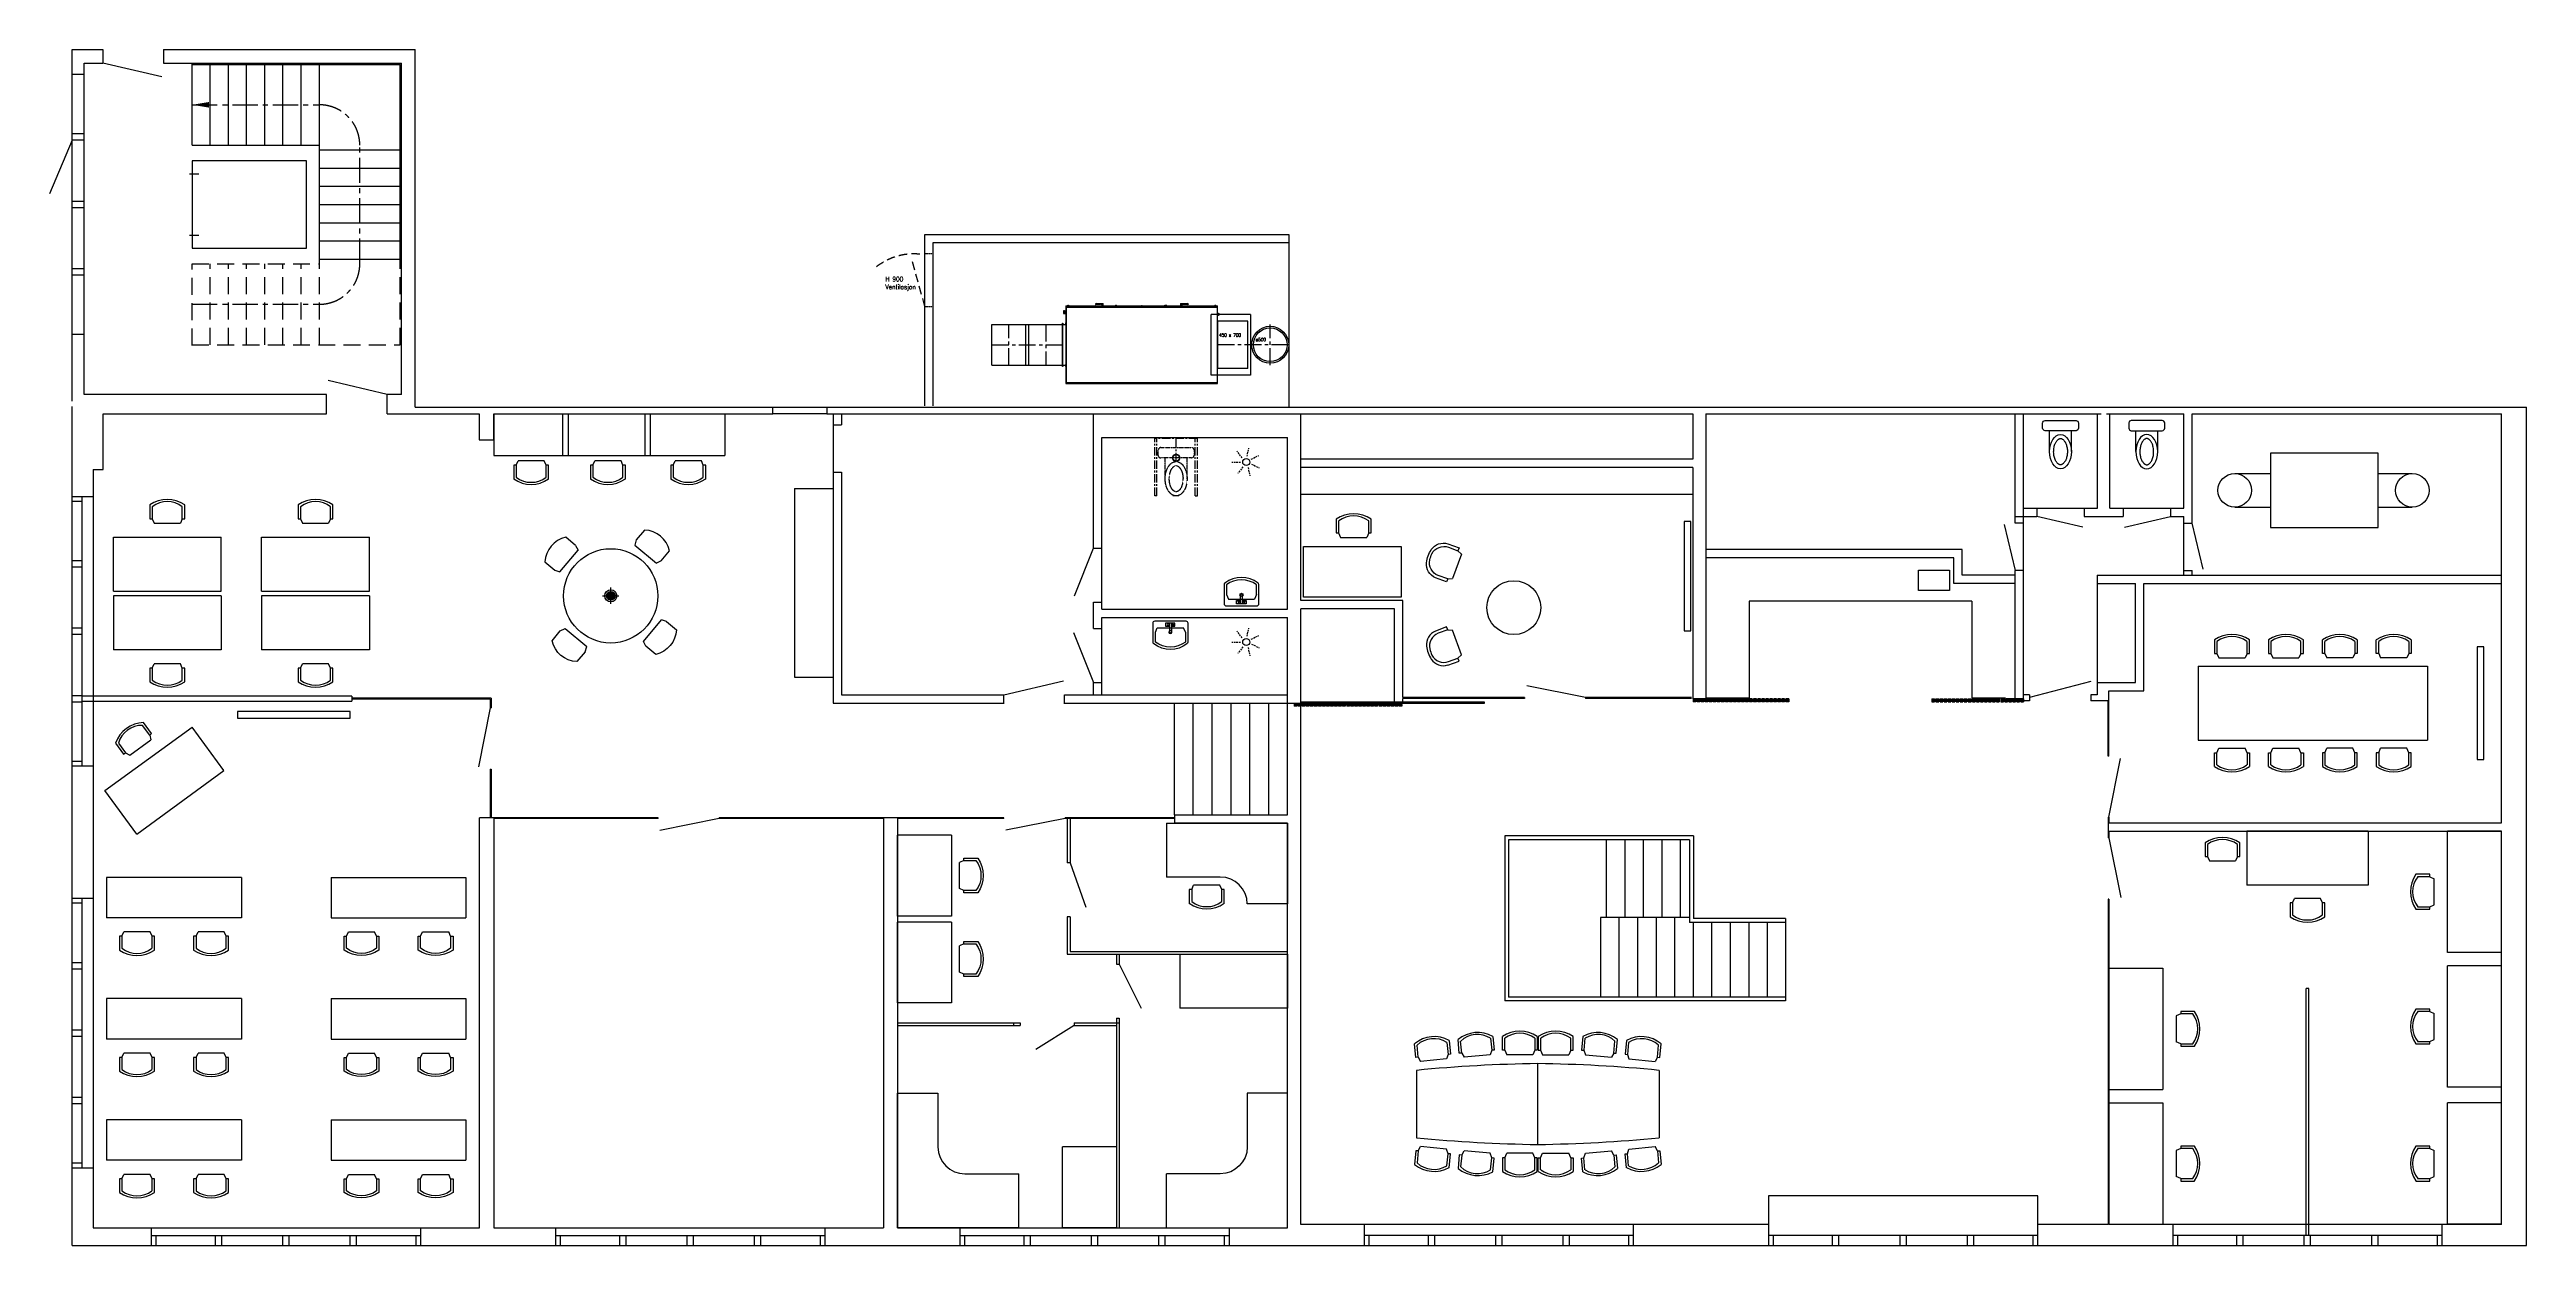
# Model space of a CAD drawing. Extents: x 124414 to 161174, y -405920 to -388170.
import ezdxf

# ---------------------------------------------------------------- set-up
doc = ezdxf.new("R2010")
doc.units = 0
doc.linetypes.add('CENTER', pattern=[2, 1.25, -0.25, 0.25, -0.25])
doc.linetypes.add('HIDDEN', pattern=[0.375, 0.25, -0.125])
doc.layers.get('0').update_dxf_attribs({"linetype": 'CONTINUOUS'})
for name, color, linetype in [('1-YTTERGEOMETRI', 1, 'CONTINUOUS'), ('2-SKJULTE-LINJER', 3, 'HIDDEN'), ('3-SENTERLINJER', 2, 'CENTER'), ('4-DIM-OG-TEXT', 2, 'CONTINUOUS'), ('7-HJELPELINJER', 4, 'CONTINUOUS'), ('LICHTPLAN_KARIN', 7, 'CONTINUOUS')]:
    doc.layers.add(name, color=color, linetype=linetype)
doc.styles.get("Standard").update_dxf_attribs({"font": 'ISOCP'})
doc.styles.add('WIDETEXT', font='romans.shx', dxfattribs={"width": 0.9, "height": 250})
doc.dimstyles.new('ISO-25', dxfattribs={"dimtxt": 2.5, "dimasz": 2.5, "dimexe": 1.25, "dimexo": 0.625, "dimtad": 1, "dimtih": 1, "dimdec": 4, "dimdsep": 46, "dimtxsty": 'STANDARD', "dimcen": 2.5, "dimadec": 0, "dimazin": 0, "dimtfac": 1, "dimtdec": 4, "dimtmove": 0, "dimatfit": 3, "dimfxl": 1, "dimtvp": 1, "dimtolj": 1, "dimtzin": 0, "dimarcsym": 0})

# ---------------------------------------------------------------- blocks, each defined once
blk = doc.blocks.new('9770148')
at = {"layer": '4-DIM-OG-TEXT', "ltscale": 10}
for p, q in [((46, 390), (0, 390)), ((0, 390), (0, 214)), ((46, 390), (75, 457)), ((46, 390), (46, 241)), ((463, 457), (75, 457)), ((492, 390), (463, 457)), ((538, 390), (492, 390)), ((492, 241), (492, 390)), ((538, 214), (538, 390))]:
    blk.add_line(p, q, dxfattribs=at)
for centre, radius, start, end in [((217, 223), 217, 182.3637, 256.1055), ((246, 241), 200, 180, 262.663), ((269, 462), 462, 257.0204, 282.9796), ((269, 419), 379, 262.663, 277.337), ((292, 241), 200, 277.337, 360), ((320, 223), 217, 283.8945, 357.6363)]:
    blk.add_arc(centre, radius, start, end, dxfattribs=at)
blk = doc.blocks.new('9770118')
at = {"layer": '4-DIM-OG-TEXT', "ltscale": 10}
for p, q in [((0, 316), (0, 30)), ((30, 0), (486, 0)), ((35, 314), (35, 167)), ((35, 167), (64, 100)), ((64, 100), (452, 100)), ((243, 31), (243, 161)), ((273, 31), (273, 161)), ((481, 167), (452, 100)), ((481, 167), (481, 314)), ((516, 30), (516, 316))]:
    blk.add_line(p, q, dxfattribs=at)
blk.add_lwpolyline([(273, 79), (325, 79), (325, 31), (186, 31), (186, 79), (243, 79)], dxfattribs=at)
for centre, radius in [((222, 58), 12.7), ((258, 164), 22.8), ((293, 58), 12.7)]:
    blk.add_circle(centre, radius, dxfattribs=at)
for centre, radius, start, end in [((258, 20), 403, 52.3773, 127.6227), ((258, 20), 368, 52.7589, 127.2411), ((30, 316), 30, 127.6227, 180), ((30, 30), 30, 180, 270), ((258, 161), 15, 0, 180), ((486, 30), 30, 270, 0), ((486, 316), 30, 0, 52.3773)]:
    blk.add_arc(centre, radius, start, end, dxfattribs=at)
blk = doc.blocks.new('A$C6059EB28')
at = {"layer": '1-YTTERGEOMETRI'}
for p, q in [((0, 40), (0, 0)), ((40, 40), (0, 40)), ((40, 0), (0, 0)), ((40, 40), (40, 0))]:
    blk.add_line(p, q, dxfattribs=at)
for radius, start, end in [(32.1, 70.2724, 155.2452), (29.6, 68.528, 169.9896), (27.1, 66.4343, 170.8981), (24.6, 63.8699, 169.9645)]:
    blk.add_arc((29, -4), radius, start, end, dxfattribs=at)
at = {"layer": '1-YTTERGEOMETRI', "style": 'WIDETEXT', "width": 0.9}
blk.add_text('40x40', height=6.91, dxfattribs=at).set_placement((10, 5))
blk = doc.blocks.new('A$C6059EB30')
at = {"layer": '1-YTTERGEOMETRI'}
for p, q in [((0, 25), (0, 0)), ((40, 25), (0, 25)), ((40, 0), (0, 0)), ((40, 25), (40, 0))]:
    blk.add_line(p, q, dxfattribs=at)
for radius, start, end in [(27.1, 66.4343, 170.8981), (24.6, 63.8699, 169.9645)]:
    blk.add_arc((29, -4), radius, start, end, dxfattribs=at)
at = {"layer": '1-YTTERGEOMETRI', "style": 'WIDETEXT', "width": 0.9}
blk.add_text('40x25', height=6.91, dxfattribs=at).set_placement((10, 5))
blk = doc.blocks.new('*U2918')
at = {"layer": 'LICHTPLAN_KARIN', "color": 52, "linetype": 'CONTINUOUS', "extrusion": (0, 0, -1)}
for points in [[(6.2, 1.7), (4.3, -5.1), (4.3, 4.8)], [(4.3, -5.1), (6.2, 1.7), (6.2, -2)], [(4.3, 4.8), (0.9, -6.6), (0.9, 6.3)], [(4.3, 4.8), (4.3, -5.1), (0.9, -6.6)], [(0.9, 6.3), (0.9, -6.6), (-2.7, -6.1)], [(0.9, 6.3), (-2.7, -6.1), (-2.7, 5.8)], [(-2.7, 5.8), (-2.7, -6.1), (-5.5, -3.7)], [(-2.7, 5.8), (-5.5, -3.7), (-5.5, 3.4)], [(-5.5, 3.4), (-5.5, -3.7), (-6.5, -0.1)]]:
    blk.add_solid(points, dxfattribs=at)
blk = doc.blocks.new('*U2697')
at = {"color": 7, "linetype": 'CONTINUOUS'}
for p, q in [((0, -12.1), (0, 12.1)), ((-12.1, 0), (12.1, 0))]:
    blk.add_line(p, q, dxfattribs=at)
at = {"layer": 'LICHTPLAN_KARIN', "color": 7, "linetype": 'CONTINUOUS'}
for radius in [9, 6.5]:
    blk.add_circle((0, -0.1), radius, dxfattribs=at)
at = {"layer": 'LICHTPLAN_KARIN', "color": 52, "linetype": 'CONTINUOUS'}
blk.add_blockref('*U2918', (0, 0), dxfattribs=at)
blk = doc.blocks.new('A$C68597975')
at = {"layer": '4-DIM-OG-TEXT', "ltscale": 10}
for p, q in [((0, 270), (0, 67)), ((0, 67), (36, 67)), ((36, 245), (36, 67)), ((36, 67), (65, 0)), ((65, 0), (453, 0)), ((482, 67), (453, 0)), ((482, 67), (482, 245)), ((482, 67), (518, 67)), ((518, 67), (518, 270))]:
    blk.add_line(p, q, dxfattribs=at)
for centre, radius, start, end in [((259, -112), 462, 55.9278, 124.0722), ((259, -48), 368, 52.7589, 127.2411)]:
    blk.add_arc(centre, radius, start, end, dxfattribs=at)
blk = doc.blocks.new('A$C6859806C')
at = {"layer": '4-DIM-OG-TEXT', "ltscale": 10}
for p, q in [((0, 1158), (0, 558)), ((2000, 1158), (0, 1158)), ((2000, 1158), (2000, 558)), ((2000, 558), (0, 558)), ((227, 283), (191, 283)), ((191, 283), (191, 79)), ((227, 283), (256, 350)), ((227, 283), (227, 105)), ((644, 350), (256, 350)), ((673, 283), (644, 350)), ((709, 283), (673, 283)), ((673, 105), (673, 283)), ((709, 79), (709, 283)), ((1327, 283), (1291, 283)), ((1291, 283), (1291, 79)), ((1327, 283), (1356, 350)), ((1327, 283), (1327, 105)), ((1744, 350), (1356, 350)), ((1773, 283), (1744, 350)), ((1809, 283), (1773, 283)), ((1773, 105), (1773, 283)), ((1809, 79), (1809, 283))]:
    blk.add_line(p, q, dxfattribs=at)
for centre, radius, start, end in [((450, 462), 462, 235.9278, 304.0722), ((450, 398), 368, 232.7589, 307.2411), ((1550, 462), 462, 235.9278, 304.0722), ((1550, 398), 368, 232.7589, 307.2411)]:
    blk.add_arc(centre, radius, start, end, dxfattribs=at)
blk = doc.blocks.new('A$C638075F0')
at = {"layer": '4-DIM-OG-TEXT', "ltscale": 10}
for p, q in [((0, 253), (29, 320)), ((0, 253), (0, 75)), ((417, 320), (29, 320)), ((446, 253), (417, 320)), ((446, 75), (446, 253))]:
    blk.add_line(p, q, dxfattribs=at)
blk.add_arc((223, 368), 368, 232.7589, 307.2411, dxfattribs=at)
blk = doc.blocks.new('A$C68597EAE')
at = {"layer": '4-DIM-OG-TEXT', "ltscale": 10}
for p, q in [((36, 283), (0, 283)), ((0, 283), (0, 79)), ((36, 283), (65, 350)), ((36, 283), (36, 105)), ((453, 350), (65, 350)), ((482, 283), (453, 350)), ((518, 283), (482, 283)), ((482, 105), (482, 283)), ((518, 79), (518, 283))]:
    blk.add_line(p, q, dxfattribs=at)
for centre, radius, start, end in [((259, 462), 462, 235.9278, 304.0722), ((259, 398), 368, 232.7589, 307.2411)]:
    blk.add_arc(centre, radius, start, end, dxfattribs=at)
blk = doc.blocks.new('A$C69B95326')
at = {"layer": '4-DIM-OG-TEXT', "ltscale": 10}
for p, q in [((283, 518), (79, 518)), ((283, 482), (105, 482)), ((283, 482), (283, 518)), ((283, 482), (350, 453)), ((350, 65), (350, 453)), ((79, 0), (283, 0)), ((105, 36), (283, 36)), ((283, 36), (350, 65)), ((283, 0), (283, 36))]:
    blk.add_line(p, q, dxfattribs=at)
for centre, radius, start, end in [((462, 259), 462, 145.9278, 214.0722), ((398, 259), 368, 142.7589, 217.2411)]:
    blk.add_arc(centre, radius, start, end, dxfattribs=at)
blk = doc.blocks.new('A$C69CA5F9C')
at = {"layer": '4-DIM-OG-TEXT', "ltscale": 10}
for p, q in [((0, 2000), (1800, 2000)), ((0, 2000), (0, 1200)), ((1800, 2000), (1800, 0)), ((800, 1200), (0, 1200)), ((1200, 0), (1200, 800)), ((1800, 0), (1200, 0))]:
    blk.add_line(p, q, dxfattribs=at)
blk.add_arc((800, 800), 400, 0, 90, dxfattribs=at)
blk = doc.blocks.new('A$C69CA5FFA')
at = {"layer": '4-DIM-OG-TEXT', "ltscale": 10}
for p, q in [((0, 800), (1200, 800)), ((0, 800), (0, 0)), ((1200, 800), (1200, 0)), ((1200, 0), (0, 0))]:
    blk.add_line(p, q, dxfattribs=at)
blk = doc.blocks.new('A$C69CA603F')
at = {"layer": '4-DIM-OG-TEXT', "ltscale": 10}
for p, q in [((0, 800), (1600, 800)), ((0, 800), (0, 0)), ((1600, 800), (1600, 0)), ((1600, 0), (0, 0))]:
    blk.add_line(p, q, dxfattribs=at)
blk = doc.blocks.new('A$C69CA606B')
at = {"layer": '4-DIM-OG-TEXT', "ltscale": 10}
for p, q in [((0, 1200), (1800, 1200)), ((0, 1200), (0, 400)), ((1800, 1200), (1800, 0)), ((800, 400), (0, 400)), ((1800, 0), (1200, 0))]:
    blk.add_line(p, q, dxfattribs=at)
blk.add_arc((800, 0), 400, 0, 90, dxfattribs=at)

msp = doc.modelspace()

# ---------------------------------------------------------------- linework, layer by layer
at = {"color": 7, "linetype": 'CONTINUOUS'}
for p, q in [((139461, -392055), (139461, -392080)), ((139472, -392047), (139469, -392047)), ((139469, -392089), (139472, -392089)), ((139472, -392047), (139472, -392057)), ((139472, -392057), (139472, -392078)), ((139472, -392078), (139472, -392089)), ((139475, -392047), (139490, -392047)), ((139475, -392068), (139490, -392068)), ((139475, -392089), (139490, -392089)), ((139490, -392068), (139490, -392047)), ((139494, -392049), (139490, -392049)), ((139490, -392089), (139490, -392068)), ((139490, -392086), (139494, -392086)), ((139498, -392047), (139494, -392047)), ((139494, -392047), (139494, -392068)), ((139494, -392068), (139494, -392089)), ((139498, -392068), (139494, -392068)), ((139498, -392089), (139494, -392089)), ((139496, -392228), (139497, -392228)), ((139496, -392233), (139496, -392228)), ((139497, -392228), (139497, -392233)), ((139498, -391992), (139498, -393111)), ((139498, -391992), (139499, -391992)), ((139499, -391976), (139499, -391991)), ((139499, -391976), (141749, -391976)), ((139499, -391976), (139499, -391976)), ((139499, -391976), (141749, -391976)), ((139499, -391991), (141749, -391991)), ((139499, -391991), (139499, -391992)), ((139499, -391992), (139500, -391992)), ((139500, -391992), (139500, -393111)), ((139500, -391992), (141748, -391992)), ((139935, -391956), (139940, -391956)), ((139946, -391951), (140012, -391951)), ((139950, -391941), (140036, -391941)), ((140028, -391972), (140025, -391975)), ((140025, -391975), (140025, -391976)), ((140057, -391975), (140025, -391975)), ((140028, -391972), (140054, -391972)), ((140030, -391953), (140030, -391972)), ((140036, -391941), (140036, -391954)), ((140036, -391941), (140040, -391941)), ((140040, -391941), (140040, -391955)), ((140040, -391941), (140053, -391941)), ((140053, -391972), (140053, -391941)), ((140057, -391975), (140054, -391972)), ((140057, -391976), (140057, -391975)), ((140958, -391974), (140958, -391976)), ((140984, -391974), (140958, -391974)), ((140965, -391970), (140965, -391971)), ((140978, -391970), (140965, -391970)), ((140978, -391971), (140965, -391971)), ((140978, -391969), (140970, -391969)), ((140978, -391970), (140978, -391969)), ((140991, -391970), (140978, -391970)), ((140978, -391971), (140978, -391970)), ((140984, -391976), (140984, -391974)), ((140996, -391968), (140986, -391968)), ((140986, -391968), (140986, -391968)), ((140988, -391976), (140988, -391972)), ((140990, -391971), (140995, -391971)), ((140991, -391970), (140992, -391970)), ((140996, -391969), (140996, -391968)), ((140996, -391968), (140996, -391968)), ((140996, -391968), (140996, -391968)), ((140996, -391969), (140996, -391969)), ((141198, -391972), (141195, -391975)), ((141195, -391975), (141195, -391976)), ((141227, -391975), (141195, -391975)), ((141198, -391972), (141224, -391972)), ((141200, -391941), (141200, -391972)), ((141200, -391941), (141213, -391941)), ((141213, -391941), (141213, -391955)), ((141216, -391941), (141213, -391941)), ((141216, -391941), (141216, -391954)), ((141216, -391941), (141302, -391941)), ((141222, -391972), (141222, -391953)), ((141227, -391975), (141224, -391972)), ((141227, -391976), (141227, -391975)), ((141240, -391951), (141306, -391951)), ((141317, -391956), (141312, -391956)), ((141748, -393111), (141748, -391992)), ((141748, -391992), (141749, -391992)), ((141749, -391991), (141749, -391976)), ((141749, -391976), (141749, -391976)), ((141749, -391992), (141749, -391991)), ((141749, -391992), (141750, -391992)), ((141750, -393111), (141750, -391992)), ((141751, -392079), (141750, -392079)), ((141750, -392123), (141751, -392123)), ((141751, -392101), (141751, -392079)), ((141751, -392123), (141751, -392101)), ((141771, -392101), (141771, -392089)), ((141771, -392112), (141771, -392101)), ((139449, -392231), (139453, -392231)), ((139449, -392241), (139449, -392231)), ((139453, -392241), (139449, -392241)), ((139449, -392863), (139449, -392241)), ((139453, -392231), (139453, -392241)), ((139453, -392863), (139453, -392241)), ((139453, -392251), (139498, -392251)), ((139496, -392251), (139496, -392233)), ((139497, -392233), (139496, -392233)), ((139496, -392252), (139497, -392252)), ((139496, -392257), (139496, -392252)), ((139496, -392257), (139496, -392845)), ((139497, -392257), (139496, -392257)), ((139497, -392251), (139497, -392233)), ((139497, -392252), (139497, -392257)), ((139497, -392257), (139497, -392845)), ((139449, -392863), (139453, -392863)), ((139449, -392873), (139449, -392863)), ((139453, -392873), (139449, -392873)), ((139453, -392853), (139498, -392853)), ((139453, -392863), (139453, -392873)), ((139496, -392845), (139497, -392845)), ((139496, -392850), (139496, -392845)), ((139497, -392850), (139496, -392850)), ((139496, -392871), (139496, -392853)), ((139496, -392871), (139497, -392871)), ((139496, -392876), (139496, -392871)), ((139497, -392876), (139496, -392876)), ((139497, -392845), (139497, -392850)), ((139497, -392871), (139497, -392853)), ((139497, -392871), (139497, -392876)), ((139499, -393111), (139498, -393111)), ((139499, -393111), (139500, -393111)), ((139499, -393111), (139499, -393113)), ((139499, -393113), (141749, -393113)), ((139499, -393113), (139499, -393127)), ((139499, -393127), (141749, -393127)), ((139499, -393127), (139499, -393128)), ((139499, -393128), (141749, -393128)), ((139500, -393111), (141748, -393111)), ((141749, -393111), (141748, -393111)), ((141750, -393111), (141749, -393111)), ((141749, -393113), (141749, -393111)), ((141749, -393127), (141749, -393113)), ((141749, -393128), (141749, -393127))]:
    msp.add_line(p, q, dxfattribs=at)
at = {"color": 8, "linetype": 'CONTINUOUS'}
msp.add_line((139469, -392047), (139469, -392089), dxfattribs=at)
at = {"color": 7, "linetype": 'HIDDEN'}
msp.add_line((141749, -393128), (139500, -393128), dxfattribs=at)
at = {"color": 7, "linetype": 'CONTINUOUS', "flags": 128}
for points in [[(139531, -391976), (139531, -391975), (139531, -391974)], [(139533, -391974), (139533, -391975), (139533, -391976)], [(140241, -391976), (140241, -391975), (140241, -391974)], [(140244, -391974), (140243, -391975), (140243, -391976)], [(141715, -391976), (141715, -391975), (141715, -391974)], [(141717, -391974), (141717, -391975), (141717, -391976)]]:
    msp.add_lwpolyline(points, dxfattribs=at)
at = {"color": 7, "linetype": 'CONTINUOUS'}
for centre in [(139532, -391969), (140242, -391969), (141716, -391969)]:
    msp.add_circle(centre, 5.5, dxfattribs=at)
for centre, radius, start, end in [((139469, -392055), 8.25, 90, 180), ((139469, -392080), 8.25, 180, 270), ((139522, -391976), 7, 7.387, 36.8699), ((139542, -391976), 7, 143.1301, 172.613), ((139950, -391956), 15, 90, 180), ((139946, -391957), 6, 90, 175.2198), ((140012, -392047), 95.7, 75.6024, 90), ((140012, -392047), 95.7, 73.5009, 75.6024), ((140232, -391976), 7, 7.387, 36.8699), ((140252, -391976), 7, 143.1301, 172.613), ((140969, -391989), 18, 100.9854, 125.4117), ((140978, -392000), 32.7, 104.2297, 113.4169), ((141004, -391976), 10, 153.2494, 180), ((140994, -391969), 2.02, 297.9779, 0.018), ((141240, -392047), 95.7, 104.3976, 106.4991), ((141240, -392047), 95.7, 90, 104.3976), ((141302, -391956), 15, 0, 90), ((141306, -391957), 6, 4.7802, 90), ((141706, -391976), 7, 7.387, 36.8699), ((141726, -391976), 7, 143.1301, 172.613), ((141771, -392065), 24.3, 214.6011, 270), ((141771, -392136), 24.3, 90, 145.3989)]:
    msp.add_arc(centre, radius, start, end, dxfattribs=at)
for points, knots in [([(139472, -392057), (139472, -392056), (139472, -392054), (139473, -392052), (139474, -392049), (139475, -392047), (139475, -392047)], [0, 0, 0, 0, 0.249578, 0.504364, 0.751047, 1, 1, 1, 1]), ([(139475, -392047), (139475, -392047), (139474, -392047), (139472, -392047), (139472, -392047), (139472, -392047)], [0, 0, 0, 0, 0.367241, 0.679357, 1, 1, 1, 1]), ([(139475, -392068), (139475, -392066), (139474, -392064), (139473, -392061), (139472, -392059), (139472, -392058), (139472, -392057)], [0, 0, 0, 0, 0.432045, 0.654349, 0.879653, 1, 1, 1, 1]), ([(139472, -392078), (139472, -392077), (139472, -392075), (139473, -392073), (139474, -392070), (139475, -392068), (139475, -392068)], [0, 0, 0, 0, 0.2495778, 0.5043639, 0.7510468, 1, 1, 1, 1]), ([(139475, -392089), (139475, -392087), (139474, -392085), (139473, -392082), (139472, -392080), (139472, -392079), (139472, -392078)], [0, 0, 0, 0, 0.432045, 0.654349, 0.879653, 1, 1, 1, 1]), ([(139472, -392089), (139472, -392089), (139472, -392089), (139474, -392089), (139475, -392089), (139475, -392089)], [0, 0, 0, 0, 0.311532, 0.632762, 1, 1, 1, 1]), ([(140978, -391969), (140979, -391969), (140981, -391968), (140983, -391968), (140985, -391968), (140986, -391968), (140986, -391968), (140986, -391968)], [0, 0, 0, 0, 0.2102151, 0.4202728, 0.6343885, 0.8513459, 1, 1, 1, 1]), ([(140978, -391971), (140979, -391971), (140982, -391971), (140985, -391971), (140987, -391972), (140988, -391972)], [0, 0, 0, 0, 0.357519, 0.677531, 1, 1, 1, 1]), ([(140988, -391972), (140988, -391972), (140987, -391973), (140985, -391974), (140984, -391974)], [0, 0, 0, 0, 0.48845, 1, 1, 1, 1]), ([(140988, -391976), (140988, -391975), (140989, -391974), (140989, -391972), (140990, -391971), (140990, -391971)], [0, 0, 0, 0, 0.519544, 0.68913, 1, 1, 1, 1]), ([(140990, -391971), (140990, -391971), (140991, -391971), (140991, -391970), (140991, -391970)], [0, 0, 0, 0, 0.746788, 1, 1, 1, 1]), ([(140996, -391968), (140996, -391968), (140995, -391968), (140994, -391969), (140993, -391970), (140992, -391970)], [0, 0, 0, 0, 0.282381, 0.574029, 1, 1, 1, 1]), ([(140992, -391970), (140992, -391970), (140992, -391970), (140993, -391970), (140994, -391970), (140994, -391970), (140995, -391970), (140996, -391970), (140996, -391969), (140996, -391969), (140996, -391969)], [0, 0, 0, 0, 0.091908, 0.187874, 0.287897, 0.391977, 0.500115, 0.630047, 0.796685, 1, 1, 1, 1])]:
    msp.add_open_spline(points, degree=3, knots=knots, dxfattribs=at)
msp.add_point((140624, -391976), dxfattribs=at)
at = {"layer": '1-YTTERGEOMETRI', "ltscale": 300}
for p, q in [((124749, -393390), (124749, -388170)), ((124749, -388170), (125204, -388170)), ((125204, -388170), (125204, -388370)), ((126104, -388170), (126104, -388370)), ((126104, -388170), (129839, -388170)), ((129839, -393476), (129839, -388170)), ((124929, -388540), (124749, -388540)), ((124929, -388370), (125204, -388370)), ((124929, -393290), (124929, -388370)), ((126080, -388576), (125204, -388370)), ((126104, -388370), (129639, -388370)), ((126529, -389590), (126529, -388380)), ((126529, -388390), (129619, -388390)), ((126799, -389590), (126799, -388390)), ((127069, -389590), (127069, -388390)), ((127339, -389590), (127339, -388390)), ((127609, -389590), (127609, -388390)), ((127879, -389590), (127879, -388390)), ((128149, -389590), (128149, -388390)), ((128419, -391350), (128419, -388390)), ((129619, -391280), (129619, -388390)), ((129639, -393290), (129639, -388370)), ((124929, -389423), (124749, -389423)), ((124929, -389517), (124749, -389517)), ((126529, -389590), (128419, -389590)), ((128419, -389660), (129619, -389660)), ((128419, -389930), (129619, -389930)), ((128419, -390200), (129619, -390200)), ((124929, -390423), (124749, -390423)), ((124929, -390517), (124749, -390517)), ((128419, -390470), (129619, -390470)), ((128419, -390740), (129619, -390740)), ((128419, -391010), (129619, -391010)), ((124929, -391423), (124749, -391423)), ((128419, -391280), (129629, -391280)), ((124929, -391517), (124749, -391517)), ((124929, -392400), (124749, -392400))]:
    msp.add_line(p, q, dxfattribs=at)
at = {"layer": '1-YTTERGEOMETRI'}
for p, q in [((124749, -389517), (124414, -390309)), ((137404, -393458), (137404, -390913)), ((137404, -390913), (142809, -390913)), ((137526, -393458), (137526, -391035)), ((137526, -391035), (142809, -391035)), ((142809, -390913), (142809, -393476)), ((142240, -392102), (141655, -392102)), ((141655, -393002), (141655, -392102)), ((142200, -392202), (141750, -392202)), ((141750, -392202), (141750, -392902)), ((142200, -392902), (142200, -392202)), ((142240, -392102), (142240, -393002)), ((138399, -392252), (139449, -392252)), ((138399, -392852), (138399, -392252)), ((138899, -392252), (138899, -392852)), ((138949, -392852), (138949, -392252)), ((138399, -392852), (139449, -392852)), ((142200, -392902), (141750, -392902)), ((128524, -393290), (124929, -393290)), ((128524, -393576), (128524, -393290)), ((129424, -393290), (128548, -393083)), ((129639, -393290), (129424, -393290)), ((129424, -393576), (129424, -393290)), ((142240, -393002), (141655, -393002)), ((124749, -405920), (124749, -393470)), ((125212, -394403), (125212, -393576)), ((125212, -393576), (128524, -393576)), ((129424, -393576), (130792, -393576)), ((129839, -393476), (161174, -393476)), ((130792, -393576), (130792, -393960)), ((131006, -393960), (131006, -393576)), ((131006, -393576), (135148, -393576)), ((131006, -393576), (131006, -394196)), ((132029, -393576), (132029, -394196)), ((132111, -393576), (132111, -394196)), ((133248, -393576), (133248, -394196)), ((133330, -393576), (133330, -394196)), ((134436, -393576), (134436, -394196)), ((135148, -393576), (135148, -393476)), ((135948, -393576), (135148, -393576)), ((135948, -393476), (135948, -393576)), ((135948, -393576), (148803, -393576)), ((136043, -393576), (136043, -393741)), ((136167, -393576), (136167, -393741)), ((139907, -395570), (139907, -393576)), ((142983, -396349), (142983, -393576)), ((148803, -393576), (148803, -394250)), ((148995, -393576), (148995, -397806)), ((148995, -393576), (154860, -393576)), ((153585, -395200), (153585, -393576)), ((153709, -397806), (153709, -393576)), ((154809, -394976), (154809, -393576)), ((154943, -393576), (156089, -393576)), ((154989, -394976), (154989, -393576)), ((156089, -394976), (156089, -393576)), ((156213, -393576), (160804, -393576)), ((156213, -395200), (156213, -393576)), ((160804, -399646), (160804, -393576)), ((161174, -405920), (161174, -393476)), ((130792, -393960), (131006, -393960)), ((136043, -393741), (136167, -393741)), ((136043, -393741), (136043, -394441)), ((140029, -393927), (142789, -393927)), ((140029, -396477), (140029, -393927)), ((142789, -396477), (142789, -393927)), ((154097, -394138), (154097, -393823)), ((154421, -394138), (154421, -393823)), ((155377, -394138), (155377, -393823)), ((155701, -394138), (155701, -393823)), ((125062, -394403), (125212, -394403)), ((125062, -394403), (125062, -405657)), ((131006, -394196), (134436, -394196)), ((148803, -394250), (142989, -394250)), ((148803, -394374), (142994, -394374)), ((148803, -394374), (148803, -397809)), ((157374, -394162), (157374, -395262)), ((158974, -394162), (157374, -394162)), ((158974, -395262), (158974, -394162)), ((135468, -394683), (135468, -397483)), ((135468, -394683), (136043, -394683)), ((136043, -394441), (136167, -394441)), ((136043, -394441), (136043, -397873)), ((136167, -394441), (136167, -397749)), ((140849, -394795), (140819, -394795)), ((141173, -394795), (141087, -394795)), ((141419, -394795), (141449, -394795)), ((148803, -394774), (142994, -394774)), ((156845, -394462), (157374, -394462)), ((158974, -394462), (159480, -394462)), ((125062, -394807), (124749, -394807)), ((124899, -394877), (124749, -394877)), ((124899, -398807), (124899, -394807)), ((153585, -395100), (153909, -395100)), ((153709, -394976), (154809, -394976)), ((153909, -394976), (153909, -395100)), ((154591, -395260), (153909, -395100)), ((154609, -394976), (154609, -395100)), ((154609, -395100), (155189, -395100)), ((154989, -394976), (156089, -394976)), ((155189, -394976), (155189, -395100)), ((155208, -395260), (155889, -395100)), ((155889, -394976), (155889, -395100)), ((155889, -395100), (156089, -395100)), ((156089, -395972), (156089, -395100)), ((156845, -394962), (157374, -394962)), ((158974, -394962), (159480, -394962)), ((153425, -395218), (153585, -395900)), ((153709, -395200), (153585, -395200)), ((156089, -395200), (156213, -395200)), ((156374, -395881), (156213, -395200)), ((157374, -395262), (158974, -395262)), ((124899, -395760), (124749, -395760)), ((124899, -395854), (124749, -395854)), ((139626, -396278), (139907, -395570)), ((139907, -395570), (140029, -395570)), ((152799, -395592), (148989, -395592)), ((152675, -395716), (148997, -395716)), ((152675, -396096), (152675, -395716)), ((152799, -395972), (152799, -395592)), ((153585, -397806), (153585, -395900)), ((153709, -395900), (153585, -395900)), ((156089, -395900), (156213, -395900)), ((156213, -395972), (156213, -395900)), ((153585, -396096), (152675, -396096)), ((153585, -395972), (152799, -395972)), ((154801, -395972), (160798, -395972)), ((154801, -395972), (154801, -397746)), ((154801, -396096), (155371, -396096)), ((155371, -397566), (155371, -396096)), ((155495, -396096), (160798, -396096)), ((155495, -397690), (155495, -396096)), ((139907, -396370), (140029, -396370)), ((139907, -396765), (139907, -396370)), ((140029, -396477), (142789, -396477)), ((140029, -396599), (142789, -396599)), ((140029, -397749), (140029, -396599)), ((142789, -399527), (142789, -396599)), ((144499, -396349), (142983, -396349)), ((142983, -405607), (142983, -396473)), ((144375, -396473), (142983, -396473)), ((144375, -397853), (144375, -396473)), ((144499, -397788), (144499, -396349)), ((152945, -396356), (149637, -396356)), ((149637, -396356), (149637, -397794)), ((152945, -396356), (152945, -397794)), ((124899, -396760), (124749, -396760)), ((124899, -396854), (124749, -396854)), ((139612, -396821), (139907, -397565)), ((139907, -396765), (140029, -396765)), ((135468, -397483), (136043, -397483)), ((138577, -397749), (139461, -397539)), ((139907, -397565), (140029, -397565)), ((139907, -397749), (139907, -397565)), ((147211, -397788), (146341, -397614)), ((154801, -397566), (155371, -397566)), ((154976, -398656), (154976, -397690)), ((154976, -397690), (155495, -397690)), ((124899, -397760), (124749, -397760)), ((124899, -397854), (124749, -397854)), ((128900, -397768), (124899, -397768)), ((124899, -397842), (128900, -397842)), ((128900, -397768), (128900, -397842)), ((130967, -397799), (128900, -397799)), ((130955, -397811), (128900, -397811)), ((130955, -397940), (130780, -398814)), ((130955, -397811), (130955, -397940)), ((130955, -397940), (130967, -397940)), ((130967, -397799), (130967, -397940)), ((136043, -397873), (138577, -397873)), ((136167, -397749), (138577, -397749)), ((138577, -397880), (138577, -397749)), ((139477, -397880), (139477, -397749)), ((139477, -397749), (142789, -397749)), ((139477, -397873), (142983, -397873)), ((141109, -399527), (141109, -397873)), ((141389, -399527), (141389, -397873)), ((141669, -399527), (141669, -397873)), ((141949, -399527), (141949, -397873)), ((142229, -399527), (142229, -397873)), ((142509, -399527), (142509, -397873)), ((145710, -397856), (142983, -397856)), ((142983, -397873), (144316, -397873)), ((144274, -397873), (145710, -397873)), ((146303, -397788), (144499, -397788)), ((144499, -397853), (144499, -397800)), ((146303, -397800), (144499, -397800)), ((145710, -397873), (145710, -397856)), ((146303, -397788), (146303, -397800)), ((148781, -397788), (147211, -397788)), ((147211, -397788), (147211, -397800)), ((148781, -397800), (147211, -397800)), ((148803, -397806), (149125, -397806)), ((148803, -397809), (149125, -397809)), ((148997, -397806), (148805, -397806)), ((148995, -397794), (149637, -397794)), ((149125, -397809), (149125, -397806)), ((152945, -397794), (153443, -397794)), ((153709, -397806), (153455, -397806)), ((153455, -397809), (153455, -397806)), ((153699, -397809), (153455, -397809)), ((154964, -398656), (154964, -397838)), ((124899, -398737), (124749, -398737)), ((125062, -398807), (124749, -398807)), ((124899, -398807), (124899, -398737)), ((154976, -398656), (154964, -398656)), ((154976, -399564), (155151, -398690)), ((130955, -398848), (130967, -398848)), ((130955, -398848), (130955, -399571)), ((130967, -398848), (130967, -399571)), ((130794, -405657), (130794, -399571)), ((133446, -399571), (130794, -399571)), ((131007, -399571), (131007, -405657)), ((133446, -399583), (133446, -399571)), ((134354, -399583), (134354, -399571)), ((138578, -399571), (134354, -399571)), ((138578, -399583), (138578, -399571)), ((139486, -399583), (139486, -399571)), ((141109, -399571), (139486, -399571)), ((141109, -399527), (142789, -399527)), ((141109, -399527), (141109, -399651)), ((154976, -399564), (154964, -399564)), ((154964, -399564), (154964, -399872)), ((154976, -399564), (154976, -399646)), ((133446, -399583), (131007, -399583)), ((136793, -399583), (134354, -399583)), ((136793, -399583), (136793, -405657)), ((138578, -399583), (136999, -399583)), ((136999, -399583), (136999, -405657)), ((139486, -399583), (138607, -399758)), ((141109, -399583), (139486, -399583)), ((139519, -399583), (139519, -400243)), ((139559, -399583), (139559, -400243)), ((142789, -399651), (141109, -399651)), ((142789, -405657), (142789, -399651)), ((148811, -399841), (146013, -399841)), ((146013, -399841), (146013, -402291)), ((148755, -399897), (146069, -399897)), ((146069, -399897), (146069, -402235)), ((147516, -399897), (147516, -401050)), ((147791, -399897), (147791, -401050)), ((148066, -399897), (148066, -401050)), ((148341, -399897), (148341, -401050)), ((148616, -399897), (148616, -401050)), ((148755, -399897), (148755, -401124)), ((148811, -399841), (148811, -401068)), ((154976, -399872), (154964, -399872)), ((154976, -399646), (160804, -399646)), ((154976, -399770), (160804, -399770)), ((154976, -399770), (154976, -399872)), ((160804, -405607), (160804, -399770)), ((139559, -400243), (139519, -400243)), ((139559, -400243), (139795, -400898)), ((125062, -400770), (124749, -400770)), ((124899, -400840), (124749, -400840)), ((124899, -404770), (124899, -400770)), ((139519, -401043), (139519, -401597)), ((139559, -401043), (139519, -401043)), ((139559, -401043), (139559, -401557)), ((148755, -401050), (147431, -401050)), ((147431, -401050), (147431, -402238)), ((147706, -401050), (147706, -402238)), ((147981, -401050), (147981, -402238)), ((148256, -401050), (148256, -402238)), ((148531, -401050), (148531, -402238)), ((150179, -401124), (148755, -401124)), ((148806, -401124), (148806, -402238)), ((150179, -401068), (148811, -401068)), ((149081, -401124), (149081, -402238)), ((149356, -401124), (149356, -402238)), ((149631, -401124), (149631, -402238)), ((149906, -401124), (149906, -402238)), ((150179, -401068), (150179, -402291)), ((124899, -401723), (124749, -401723)), ((139519, -401597), (142789, -401597)), ((139559, -401557), (142789, -401557)), ((140249, -401597), (140249, -401747)), ((140249, -401747), (140289, -401747)), ((140289, -401597), (140289, -401747)), ((140289, -401747), (140613, -402400)), ((124899, -401817), (124749, -401817)), ((157904, -405770), (157904, -402107)), ((157944, -402107), (157904, -402107)), ((157944, -405770), (157944, -402107)), ((150179, -402291), (146013, -402291)), ((150179, -402235), (146069, -402235)), ((124899, -402723), (124749, -402723)), ((124899, -402817), (124749, -402817)), ((136999, -402617), (138819, -402617)), ((136999, -402657), (138819, -402657)), ((138719, -402617), (138719, -402657)), ((138819, -402617), (138819, -402657)), ((139619, -402657), (139050, -403011)), ((139619, -402617), (139619, -402657)), ((139619, -402617), (140289, -402617)), ((139619, -402657), (140249, -402657)), ((140249, -402547), (140289, -402547)), ((140249, -402547), (140249, -405657)), ((140289, -402547), (140289, -405657)), ((124899, -403723), (124749, -403723)), ((124899, -403817), (124749, -403817)), ((124899, -404700), (124749, -404700)), ((125062, -404770), (124749, -404770)), ((153924, -405184), (149924, -405184)), ((149924, -405184), (149924, -405920)), ((153924, -405920), (153924, -405184)), ((125062, -405657), (130794, -405657)), ((125924, -405770), (129924, -405770)), ((126877, -405920), (126877, -405770)), ((126971, -405920), (126971, -405770)), ((127877, -405920), (127877, -405770)), ((127971, -405920), (127971, -405770)), ((128877, -405920), (128877, -405770)), ((128971, -405920), (128971, -405770)), ((129924, -405920), (129924, -405657)), ((131007, -405657), (136793, -405657)), ((131924, -405770), (135924, -405770)), ((132877, -405920), (132877, -405770)), ((132971, -405920), (132971, -405770)), ((133877, -405920), (133877, -405770)), ((133971, -405920), (133971, -405770)), ((134877, -405920), (134877, -405770)), ((134971, -405920), (134971, -405770)), ((135924, -405920), (135924, -405657)), ((136999, -405657), (142789, -405657)), ((137924, -405770), (141924, -405770)), ((138877, -405920), (138877, -405770)), ((138971, -405920), (138971, -405770)), ((139877, -405920), (139877, -405770)), ((139971, -405920), (139971, -405770)), ((140877, -405920), (140877, -405770)), ((140971, -405920), (140971, -405770)), ((141924, -405920), (141924, -405657)), ((149924, -405607), (142983, -405607)), ((143924, -405607), (143924, -405920)), ((147924, -405770), (143924, -405770)), ((144877, -405920), (144877, -405770)), ((144971, -405920), (144971, -405770)), ((145877, -405920), (145877, -405770)), ((145971, -405920), (145971, -405770)), ((146877, -405920), (146877, -405770)), ((146971, -405920), (146971, -405770)), ((147924, -405920), (147924, -405607)), ((153924, -405770), (149924, -405770)), ((150877, -405920), (150877, -405770)), ((150971, -405920), (150971, -405770)), ((151877, -405920), (151877, -405770)), ((151971, -405920), (151971, -405770)), ((152877, -405920), (152877, -405770)), ((152971, -405920), (152971, -405770)), ((154964, -405607), (153924, -405607)), ((160804, -405607), (154976, -405607)), ((155924, -405607), (155924, -405920)), ((159924, -405770), (155924, -405770)), ((156877, -405920), (156877, -405770)), ((156971, -405920), (156971, -405770)), ((157877, -405920), (157877, -405770)), ((157971, -405920), (157971, -405770)), ((158877, -405920), (158877, -405770)), ((158971, -405920), (158971, -405770)), ((159924, -405920), (159924, -405607)), ((124749, -405920), (161174, -405920))]:
    msp.add_line(p, q, dxfattribs=at)
for points in [[(154489, -393827), (154030, -393827, -0.414214), (153994, -393791), (153994, -393712, -0.414214), (154030, -393676), (154489, -393676, -0.414214), (154525, -393712), (154525, -393791, -0.414214)], [(155310, -393827), (155769, -393827, 0.414214), (155805, -393791), (155805, -393712, 0.414214), (155769, -393676), (155310, -393676, 0.414214), (155274, -393712), (155274, -393791, 0.414214)]]:
    msp.add_lwpolyline(points, format="xyb", close=True, dxfattribs=at)
for points in [[(143023, -395547), (144473, -395547), (144473, -396297), (143023, -396297)], [(152151, -395899), (152611, -395899), (152611, -396199), (152151, -396199)], [(144485, -397886), (142985, -397886), (142985, -397889), (144485, -397889)]]:
    msp.add_lwpolyline(points, close=True, dxfattribs=at)
for points in [[(125924, -405657), (125924, -405920)], [(125994, -405770), (125994, -405920)], [(129854, -405920), (129854, -405770)], [(131924, -405657), (131924, -405920)], [(131994, -405770), (131994, -405920)], [(135854, -405920), (135854, -405770)], [(137924, -405657), (137924, -405920)], [(137994, -405770), (137994, -405920)], [(141854, -405920), (141854, -405770)], [(143994, -405770), (143994, -405920)], [(147854, -405920), (147854, -405770)], [(149994, -405770), (149994, -405920)], [(153854, -405920), (153854, -405770)], [(155994, -405770), (155994, -405920)], [(159854, -405920), (159854, -405770)]]:
    msp.add_lwpolyline(points, dxfattribs=at)
for centre, radius in [((142530, -392552), 275), ((142530, -392552), 250), ((141134, -394230), 55), ((156845, -394712), 250), ((159480, -394712), 250)]:
    msp.add_circle(centre, radius, dxfattribs=at)
msp.add_ellipse((154259, -394138), major_axis=(0, -255), ratio=0.636364, dxfattribs=at)
at = {"layer": '1-YTTERGEOMETRI', "extrusion": (0, 0, -1)}
msp.add_ellipse((155539, -394138), major_axis=(0, -255), ratio=0.636364, dxfattribs=at)
at = {"layer": '1-YTTERGEOMETRI'}
for points in [[(154259, -394332), (154261, -394332), (154264, -394332), (154268, -394332), (154270, -394331), (154275, -394330), (154277, -394329), (154282, -394326), (154285, -394325), (154291, -394321), (154293, -394319), (154299, -394315), (154302, -394312), (154308, -394306), (154310, -394303), (154317, -394294), (154321, -394289), (154329, -394276), (154333, -394269), (154340, -394254), (154343, -394246), (154348, -394229), (154351, -394220), (154355, -394202), (154357, -394193), (154360, -394173), (154360, -394164), (154361, -394144), (154361, -394134), (154361, -394114), (154360, -394104), (154357, -394085), (154356, -394075), (154351, -394057), (154349, -394048), (154343, -394031), (154340, -394023), (154334, -394008), (154330, -394001), (154322, -393988), (154318, -393982), (154310, -393972), (154306, -393967), (154298, -393959), (154294, -393956), (154287, -393951), (154284, -393950), (154278, -393947), (154275, -393946), (154270, -393944), (154267, -393944), (154262, -393943), (154259, -393943), (154254, -393943), (154252, -393944), (154247, -393945), (154244, -393946), (154238, -393948), (154235, -393949), (154229, -393953), (154226, -393955), (154219, -393961), (154216, -393964), (154209, -393971), (154206, -393975), (154200, -393983), (154196, -393988), (154190, -393998), (154187, -394004), (154181, -394015), (154179, -394022), (154173, -394037), (154170, -394047), (154164, -394068), (154162, -394079), (154159, -394102), (154158, -394113), (154157, -394136), (154157, -394148), (154159, -394170), (154160, -394182), (154164, -394204), (154166, -394215), (154172, -394235), (154175, -394245), (154183, -394263), (154187, -394271), (154196, -394287), (154200, -394293), (154209, -394304), (154213, -394308), (154220, -394315), (154224, -394319), (154231, -394324), (154235, -394326), (154241, -394329), (154244, -394330), (154250, -394332), (154252, -394332), (154256, -394332), (154258, -394332), (154259, -394332)], [(155539, -394332), (155537, -394332), (155535, -394332), (155530, -394332), (155528, -394331), (155523, -394330), (155521, -394329), (155516, -394326), (155513, -394325), (155508, -394321), (155505, -394319), (155499, -394315), (155497, -394312), (155491, -394306), (155488, -394303), (155481, -394294), (155477, -394289), (155469, -394276), (155466, -394269), (155459, -394254), (155456, -394246), (155450, -394229), (155447, -394220), (155443, -394202), (155441, -394193), (155439, -394173), (155438, -394164), (155437, -394144), (155437, -394134), (155438, -394114), (155439, -394104), (155441, -394085), (155443, -394075), (155447, -394057), (155449, -394048), (155455, -394031), (155458, -394023), (155465, -394008), (155468, -394001), (155476, -393988), (155480, -393982), (155488, -393972), (155492, -393967), (155501, -393959), (155505, -393956), (155512, -393951), (155515, -393950), (155521, -393947), (155523, -393946), (155529, -393944), (155531, -393944), (155537, -393943), (155539, -393943), (155544, -393943), (155547, -393944), (155552, -393945), (155555, -393946), (155560, -393948), (155563, -393949), (155569, -393953), (155573, -393955), (155579, -393961), (155582, -393964), (155589, -393971), (155592, -393975), (155599, -393983), (155602, -393988), (155608, -393998), (155611, -394004), (155617, -394015), (155620, -394022), (155626, -394037), (155629, -394047), (155634, -394068), (155636, -394079), (155640, -394102), (155641, -394113), (155641, -394136), (155641, -394148), (155640, -394170), (155639, -394182), (155635, -394204), (155632, -394215), (155627, -394235), (155623, -394245), (155616, -394263), (155612, -394271), (155603, -394287), (155598, -394293), (155590, -394304), (155586, -394308), (155578, -394315), (155575, -394319), (155567, -394324), (155564, -394326), (155557, -394329), (155554, -394330), (155548, -394332), (155546, -394332), (155542, -394332), (155541, -394332), (155539, -394332)]]:
    msp.add_open_spline(points, degree=3, knots=[0, 0, 0, 0, 0.096136, 0.096136, 0.192272, 0.192272, 0.288408, 0.288408, 0.384544, 0.384544, 0.48068, 0.48068, 0.576816, 0.576816, 0.672952, 0.672952, 0.810307, 0.810307, 0.947661, 0.947661, 1.085015, 1.085015, 1.22237, 1.22237, 1.359724, 1.359724, 1.497078, 1.497078, 1.634433, 1.634433, 1.771787, 1.771787, 1.909141, 1.909141, 2.046496, 2.046496, 2.18385, 2.18385, 2.321204, 2.321204, 2.458558, 2.458558, 2.595913, 2.595913, 2.733267, 2.733267, 2.843934, 2.843934, 2.954602, 2.954602, 3.065269, 3.065269, 3.175936, 3.175936, 3.286603, 3.286603, 3.397271, 3.397271, 3.507938, 3.507938, 3.618605, 3.618605, 3.729272, 3.729272, 3.83994, 3.83994, 3.950607, 3.950607, 4.061274, 4.061274, 4.171941, 4.171941, 4.331719, 4.331719, 4.491497, 4.491497, 4.651275, 4.651275, 4.811053, 4.811053, 4.970831, 4.970831, 5.130609, 5.130609, 5.290387, 5.290387, 5.450165, 5.450165, 5.609942, 5.609942, 5.735789, 5.735789, 5.861636, 5.861636, 5.987483, 5.987483, 6.113329, 6.113329, 6.219145, 6.219145, 6.283185, 6.283185, 6.283185, 6.283185], dxfattribs=at)
at = {"layer": '2-SKJULTE-LINJER', "ltscale": 1000}
for p, q in [((126529, -391350), (128419, -391350)), ((126529, -392560), (126529, -391350)), ((126799, -392550), (126799, -391350)), ((127069, -392550), (127069, -391350)), ((127339, -392550), (127339, -391350)), ((127609, -392550), (127609, -391350)), ((127879, -392550), (127879, -391350)), ((128149, -392550), (128149, -391350)), ((128419, -392550), (128419, -391350)), ((129619, -392550), (129619, -391280)), ((126529, -392550), (129619, -392550))]:
    msp.add_line(p, q, dxfattribs=at)
at = {"layer": '2-SKJULTE-LINJER', "ltscale": 500}
msp.add_line((137406, -391984), (137219, -391309), dxfattribs=at)
at = {"layer": '2-SKJULTE-LINJER'}
for p, q in [((137406, -391198), (137530, -391198)), ((137406, -391984), (137530, -391984))]:
    msp.add_line(p, q, dxfattribs=at)
at = {"layer": '2-SKJULTE-LINJER', "ltscale": 100}
for p, q in [((142088, -394300), (141962, -394300)), ((142115, -394230), (142036, -394132)), ((142126, -394365), (142048, -394463)), ((142186, -394207), (142214, -394085)), ((142201, -394375), (142229, -394498)), ((142249, -394249), (142362, -394194)), ((142255, -394324), (142368, -394378)), ((142088, -396972), (141962, -396972)), ((142115, -396901), (142036, -396803)), ((142186, -396878), (142214, -396756)), ((142249, -396920), (142362, -396866)), ((142255, -396995), (142368, -397049)), ((142126, -397036), (142048, -397134)), ((142201, -397047), (142229, -397169))]:
    msp.add_line(p, q, dxfattribs=at)
at = {"layer": '2-SKJULTE-LINJER', "ltscale": 500}
msp.add_arc((137240, -392103), 900, 84.2395, 130.2195, dxfattribs=at)
at = {"layer": '3-SENTERLINJER', "ltscale": 300}
for p, q in [((126529, -388990), (128419, -388990)), ((129019, -391350), (129019, -389590)), ((126529, -391950), (128419, -391950))]:
    msp.add_line(p, q, dxfattribs=at)
at = {"layer": '3-SENTERLINJER', "ltscale": 200}
for p, q in [((138399, -392552), (139449, -392552)), ((138649, -392852), (138649, -392252)), ((139199, -392252), (139199, -392852)), ((142800, -392552), (141750, -392552)), ((142530, -392852), (142530, -392252))]:
    msp.add_line(p, q, dxfattribs=at)
at = {"layer": '3-SENTERLINJER', "ltscale": 100}
for p, q in [((140819, -394795), (140819, -393945)), ((141449, -393945), (140819, -393945)), ((140849, -394795), (140849, -393945)), ((141134, -394280), (141134, -393945)), ((141419, -394795), (141419, -393945)), ((141449, -394795), (141449, -393945))]:
    msp.add_line(p, q, dxfattribs=at)
at = {"layer": '3-SENTERLINJER', "ltscale": 0.5}
for p, q in [((140972, -394540), (140972, -394225)), ((141296, -394540), (141296, -394225))]:
    msp.add_line(p, q, dxfattribs=at)
msp.add_lwpolyline([(141364, -394230), (140905, -394230, -0.414214), (140869, -394194), (140869, -394114, -0.414214), (140905, -394078), (141364, -394078, -0.414214), (141400, -394114), (141400, -394194, -0.414214)], format="xyb", close=True, dxfattribs=at)
at = {"layer": '3-SENTERLINJER', "ltscale": 300}
for centre, start, end in [((128419, -389590), 0, 90), ((128419, -391350), 270, 0)]:
    msp.add_arc(centre, 600, start, end, dxfattribs=at)
at = {"layer": '3-SENTERLINJER', "ltscale": 0.5}
msp.add_ellipse((141134, -394540), major_axis=(0, -255), ratio=0.636364, dxfattribs=at)
msp.add_open_spline([(141134, -394735), (141136, -394735), (141139, -394734), (141143, -394734), (141145, -394733), (141150, -394732), (141152, -394731), (141157, -394729), (141160, -394727), (141166, -394724), (141168, -394722), (141174, -394717), (141177, -394714), (141183, -394709), (141185, -394705), (141192, -394697), (141196, -394691), (141204, -394678), (141208, -394671), (141215, -394656), (141218, -394648), (141223, -394631), (141226, -394623), (141230, -394604), (141232, -394595), (141235, -394576), (141235, -394566), (141236, -394546), (141236, -394536), (141236, -394516), (141235, -394506), (141232, -394487), (141231, -394478), (141226, -394459), (141224, -394450), (141218, -394434), (141215, -394425), (141209, -394410), (141205, -394403), (141197, -394390), (141193, -394385), (141185, -394374), (141181, -394370), (141173, -394362), (141169, -394358), (141162, -394354), (141159, -394352), (141153, -394349), (141150, -394348), (141145, -394346), (141142, -394346), (141137, -394345), (141134, -394345), (141129, -394345), (141127, -394346), (141122, -394347), (141119, -394348), (141113, -394350), (141110, -394352), (141104, -394355), (141101, -394358), (141094, -394363), (141091, -394366), (141084, -394373), (141081, -394377), (141075, -394385), (141071, -394390), (141065, -394400), (141062, -394406), (141056, -394418), (141054, -394424), (141048, -394440), (141045, -394450), (141039, -394471), (141037, -394481), (141034, -394504), (141033, -394515), (141032, -394538), (141032, -394550), (141034, -394573), (141035, -394584), (141039, -394606), (141041, -394617), (141047, -394637), (141050, -394647), (141058, -394665), (141062, -394674), (141071, -394689), (141075, -394696), (141084, -394706), (141088, -394710), (141095, -394718), (141099, -394721), (141106, -394726), (141110, -394728), (141116, -394731), (141119, -394732), (141125, -394734), (141127, -394734), (141131, -394735), (141133, -394735), (141134, -394735)], degree=3, knots=[0, 0, 0, 0, 0.096136, 0.096136, 0.192272, 0.192272, 0.288408, 0.288408, 0.384544, 0.384544, 0.48068, 0.48068, 0.576816, 0.576816, 0.672952, 0.672952, 0.810307, 0.810307, 0.947661, 0.947661, 1.085015, 1.085015, 1.22237, 1.22237, 1.359724, 1.359724, 1.497078, 1.497078, 1.634433, 1.634433, 1.771787, 1.771787, 1.909141, 1.909141, 2.046496, 2.046496, 2.18385, 2.18385, 2.321204, 2.321204, 2.458558, 2.458558, 2.595913, 2.595913, 2.733267, 2.733267, 2.843934, 2.843934, 2.954602, 2.954602, 3.065269, 3.065269, 3.175936, 3.175936, 3.286603, 3.286603, 3.397271, 3.397271, 3.507938, 3.507938, 3.618605, 3.618605, 3.729272, 3.729272, 3.83994, 3.83994, 3.950607, 3.950607, 4.061274, 4.061274, 4.171941, 4.171941, 4.331719, 4.331719, 4.491497, 4.491497, 4.651275, 4.651275, 4.811053, 4.811053, 4.970831, 4.970831, 5.130609, 5.130609, 5.290387, 5.290387, 5.450165, 5.450165, 5.609942, 5.609942, 5.735789, 5.735789, 5.861636, 5.861636, 5.987483, 5.987483, 6.113329, 6.113329, 6.219145, 6.219145, 6.283185, 6.283185, 6.283185, 6.283185], dxfattribs=at)
at = {"layer": '4-DIM-OG-TEXT', "ltscale": 10}
for p, q in [((125903, -394929), (125903, -395133)), ((125903, -395133), (125939, -395133)), ((125939, -394955), (125939, -395133)), ((125939, -395133), (125968, -395200)), ((126385, -395133), (126356, -395200)), ((126385, -395133), (126385, -394955)), ((126385, -395133), (126421, -395133)), ((126421, -395133), (126421, -394929)), ((128103, -394929), (128103, -395133)), ((128103, -395133), (128139, -395133)), ((128139, -394955), (128139, -395133)), ((128139, -395133), (128168, -395200)), ((128585, -395133), (128556, -395200)), ((128585, -395133), (128585, -394955)), ((128585, -395133), (128621, -395133)), ((128621, -395133), (128621, -394929)), ((125362, -395408), (126962, -395408)), ((125362, -396208), (125362, -395408)), ((125968, -395200), (126356, -395200)), ((126962, -396208), (126962, -395408)), ((127562, -395408), (129162, -395408)), ((127562, -396208), (127562, -395408)), ((128168, -395200), (128556, -395200)), ((129162, -396208), (129162, -395408)), ((125362, -396208), (126962, -396208)), ((127562, -396208), (129162, -396208)), ((125362, -396278), (125362, -397078)), ((126962, -396278), (125362, -396278)), ((126962, -396278), (126962, -397078)), ((127562, -396278), (127562, -397078)), ((129162, -396278), (127562, -396278)), ((129162, -396278), (129162, -397078)), ((156545, -396930), (156545, -397133)), ((156581, -396955), (156581, -397133)), ((157027, -397133), (157027, -396955)), ((157063, -397133), (157063, -396930)), ((157345, -396930), (157345, -397133)), ((157381, -396955), (157381, -397133)), ((157827, -397133), (157827, -396955)), ((157863, -397133), (157863, -396930)), ((158145, -397133), (158145, -396930)), ((158181, -397133), (158181, -396955)), ((158627, -396955), (158627, -397133)), ((158663, -396930), (158663, -397133)), ((158945, -397133), (158945, -396930)), ((158981, -397133), (158981, -396955)), ((159427, -396955), (159427, -397133)), ((159463, -396930), (159463, -397133)), ((126962, -397078), (125362, -397078)), ((125939, -397352), (125903, -397352)), ((125903, -397352), (125903, -397556)), ((125939, -397352), (125968, -397286)), ((125939, -397352), (125939, -397530)), ((126356, -397286), (125968, -397286)), ((126385, -397352), (126356, -397286)), ((126421, -397352), (126385, -397352)), ((126385, -397530), (126385, -397352)), ((126421, -397556), (126421, -397352)), ((129162, -397078), (127562, -397078)), ((128139, -397352), (128103, -397352)), ((128103, -397352), (128103, -397556)), ((128139, -397352), (128168, -397286)), ((128139, -397352), (128139, -397530)), ((128556, -397286), (128168, -397286)), ((128585, -397352), (128556, -397286)), ((128621, -397352), (128585, -397352)), ((128585, -397530), (128585, -397352)), ((128621, -397556), (128621, -397352)), ((156304, -397321), (156304, -398421)), ((156304, -397321), (159704, -397321)), ((156545, -397133), (156581, -397133)), ((156581, -397133), (156610, -397200)), ((156610, -397200), (156998, -397200)), ((157027, -397133), (156998, -397200)), ((157027, -397133), (157063, -397133)), ((157345, -397133), (157381, -397133)), ((157381, -397133), (157410, -397200)), ((157410, -397200), (157798, -397200)), ((157827, -397133), (157798, -397200)), ((157827, -397133), (157863, -397133)), ((158181, -397133), (158145, -397133)), ((158181, -397133), (158210, -397200)), ((158598, -397200), (158210, -397200)), ((158627, -397133), (158598, -397200)), ((158663, -397133), (158627, -397133)), ((158981, -397133), (158945, -397133)), ((158981, -397133), (159010, -397200)), ((159398, -397200), (159010, -397200)), ((159427, -397133), (159398, -397200)), ((159463, -397133), (159427, -397133)), ((159704, -397321), (159704, -398421)), ((125237, -399169), (126529, -398225)), ((125392, -398464), (125512, -398628)), ((125436, -398463), (125541, -398607)), ((125604, -398643), (125917, -398415)), ((125901, -398344), (125796, -398200)), ((125930, -398322), (125810, -398158)), ((125901, -398344), (125930, -398322)), ((125901, -398344), (125917, -398415)), ((127001, -398871), (126529, -398225)), ((156304, -398421), (159704, -398421)), ((125512, -398628), (125541, -398607)), ((125541, -398607), (125604, -398643)), ((156545, -398608), (156581, -398608)), ((156545, -398812), (156545, -398608)), ((156581, -398608), (156610, -398541)), ((156581, -398786), (156581, -398608)), ((156610, -398541), (156998, -398541)), ((157027, -398608), (156998, -398541)), ((157027, -398608), (157063, -398608)), ((157027, -398608), (157027, -398786)), ((157063, -398608), (157063, -398812)), ((157345, -398608), (157381, -398608)), ((157345, -398812), (157345, -398608)), ((157381, -398608), (157410, -398541)), ((157381, -398786), (157381, -398608)), ((157410, -398541), (157798, -398541)), ((157827, -398608), (157798, -398541)), ((157827, -398608), (157863, -398608)), ((157827, -398608), (157827, -398786)), ((157863, -398608), (157863, -398812)), ((158181, -398608), (158145, -398608)), ((158145, -398608), (158145, -398812)), ((158181, -398608), (158210, -398541)), ((158181, -398608), (158181, -398786)), ((158598, -398541), (158210, -398541)), ((158627, -398608), (158598, -398541)), ((158663, -398608), (158627, -398608)), ((158627, -398786), (158627, -398608)), ((158663, -398812), (158663, -398608)), ((158981, -398608), (158945, -398608)), ((158945, -398608), (158945, -398812)), ((158981, -398608), (159010, -398541)), ((158981, -398608), (158981, -398786)), ((159398, -398541), (159010, -398541)), ((159427, -398608), (159398, -398541)), ((159463, -398608), (159427, -398608)), ((159427, -398786), (159427, -398608)), ((159463, -398812), (159463, -398608)), ((125709, -399815), (125237, -399169)), ((125709, -399815), (127001, -398871)), ((157024, -399770), (157024, -400570)), ((158824, -399770), (157024, -399770)), ((158824, -399770), (158824, -400570)), ((160004, -401570), (160004, -399770)), ((160804, -399770), (160004, -399770)), ((160804, -401570), (160804, -399770)), ((158824, -400570), (157024, -400570)), ((159738, -400411), (159534, -400411)), ((159738, -400447), (159559, -400447)), ((159738, -400447), (159738, -400411)), ((159738, -400447), (159804, -400476)), ((159804, -400863), (159804, -400476)), ((157701, -400836), (157665, -400836)), ((157665, -400836), (157665, -401040)), ((157701, -400836), (157730, -400770)), ((157701, -400836), (157701, -401014)), ((158118, -400770), (157730, -400770)), ((158147, -400836), (158118, -400770)), ((158183, -400836), (158147, -400836)), ((158147, -401014), (158147, -400836)), ((158183, -401040), (158183, -400836)), ((159534, -400929), (159738, -400929)), ((159559, -400893), (159738, -400893)), ((159738, -400893), (159804, -400863)), ((159738, -400929), (159738, -400893)), ((160804, -401570), (160004, -401570)), ((160004, -403570), (160004, -401770)), ((160804, -401770), (160004, -401770)), ((160804, -403570), (160804, -401770)), ((154976, -401804), (155776, -401804)), ((154976, -401804), (154976, -403604)), ((155776, -401804), (155776, -403604)), ((156043, -402481), (155976, -402510)), ((155976, -402510), (155976, -402897)), ((156043, -402445), (156043, -402481)), ((156246, -402445), (156043, -402445)), ((156221, -402481), (156043, -402481)), ((159738, -402411), (159534, -402411)), ((159738, -402447), (159559, -402447)), ((159738, -402447), (159738, -402411)), ((159738, -402447), (159804, -402476)), ((159804, -402863), (159804, -402476)), ((145186, -402877), (145205, -403079)), ((145337, -403067), (145318, -402864)), ((145373, -403064), (145356, -402886)), ((145800, -402845), (145817, -403022)), ((145834, -402816), (145853, -403019)), ((145976, -403023), (145976, -402820)), ((146012, -403023), (146012, -402845)), ((146458, -402845), (146458, -403023)), ((146494, -402820), (146494, -403023)), ((146508, -402820), (146508, -403023)), ((146544, -402845), (146544, -403023)), ((146990, -403023), (146990, -402845)), ((147026, -403023), (147026, -402820)), ((147169, -402816), (147150, -403019)), ((147202, -402845), (147186, -403022)), ((147629, -403064), (147646, -402886)), ((147665, -403067), (147684, -402864)), ((147816, -402877), (147797, -403079)), ((159738, -402893), (159804, -402863)), ((144690, -403128), (144671, -402925)), ((144726, -403125), (144690, -403128)), ((144726, -403125), (144709, -402947)), ((144726, -403125), (144761, -403188)), ((145147, -403152), (144761, -403188)), ((145170, -403083), (145147, -403152)), ((145153, -402905), (145170, -403083)), ((145205, -403079), (145170, -403083)), ((145373, -403064), (145337, -403067)), ((145373, -403064), (145408, -403127)), ((145794, -403091), (145408, -403127)), ((145817, -403022), (145794, -403091)), ((145853, -403019), (145817, -403022)), ((146012, -403023), (145976, -403023)), ((146012, -403023), (146041, -403090)), ((146429, -403090), (146041, -403090)), ((146458, -403023), (146429, -403090)), ((146494, -403023), (146458, -403023)), ((146501, -404421), (146501, -403221)), ((146501, -404421), (146501, -403221)), ((146508, -403023), (146544, -403023)), ((146544, -403023), (146573, -403090)), ((146573, -403090), (146961, -403090)), ((146990, -403023), (146961, -403090)), ((146990, -403023), (147026, -403023)), ((147150, -403019), (147186, -403022)), ((147186, -403022), (147208, -403091)), ((147208, -403091), (147594, -403127)), ((147629, -403064), (147594, -403127)), ((147629, -403064), (147665, -403067)), ((147797, -403079), (147833, -403083)), ((147849, -402905), (147833, -403083)), ((147833, -403083), (147855, -403152)), ((147855, -403152), (148241, -403188)), ((148277, -403125), (148241, -403188)), ((148277, -403125), (148293, -402947)), ((148277, -403125), (148312, -403128)), ((148312, -403128), (148331, -402925)), ((156043, -402927), (155976, -402897)), ((156043, -402927), (156043, -402963)), ((156043, -402927), (156221, -402927)), ((156043, -402963), (156246, -402963)), ((159534, -402929), (159738, -402929)), ((159559, -402893), (159738, -402893)), ((159738, -402929), (159738, -402893)), ((144701, -403321), (144701, -404321)), ((148301, -403321), (148301, -404321)), ((154976, -403604), (155776, -403604)), ((160804, -403570), (160004, -403570)), ((154976, -403804), (155776, -403804)), ((154976, -403804), (154976, -405604)), ((155776, -403804), (155776, -405604)), ((160004, -405604), (160004, -403804)), ((160804, -403804), (160004, -403804)), ((160804, -405604), (160804, -403804)), ((144690, -404513), (144671, -404716)), ((144726, -404517), (144690, -404513)), ((144726, -404517), (144709, -404694)), ((144726, -404517), (144761, -404453)), ((145147, -404489), (144761, -404453)), ((145170, -404558), (145147, -404489)), ((145153, -404736), (145170, -404558)), ((145205, -404562), (145170, -404558)), ((145186, -404765), (145205, -404562)), ((145337, -404574), (145318, -404777)), ((145373, -404578), (145337, -404574)), ((145373, -404578), (145356, -404755)), ((145373, -404578), (145408, -404514)), ((145794, -404550), (145408, -404514)), ((145817, -404619), (145794, -404550)), ((145800, -404797), (145817, -404619)), ((145853, -404623), (145817, -404619)), ((145834, -404825), (145853, -404623)), ((146012, -404618), (145976, -404618)), ((145976, -404618), (145976, -404822)), ((146012, -404618), (146041, -404551)), ((146012, -404618), (146012, -404796)), ((146429, -404551), (146041, -404551)), ((146458, -404618), (146429, -404551)), ((146494, -404618), (146458, -404618)), ((146458, -404796), (146458, -404618)), ((146494, -404822), (146494, -404618)), ((146508, -404618), (146544, -404618)), ((146508, -404822), (146508, -404618)), ((146544, -404618), (146573, -404551)), ((146544, -404796), (146544, -404618)), ((146573, -404551), (146961, -404551)), ((146990, -404618), (146961, -404551)), ((146990, -404618), (147026, -404618)), ((146990, -404618), (146990, -404796)), ((147026, -404618), (147026, -404822)), ((147150, -404623), (147186, -404619)), ((147169, -404825), (147150, -404623)), ((147186, -404619), (147208, -404550)), ((147202, -404797), (147186, -404619)), ((147208, -404550), (147594, -404514)), ((147629, -404578), (147594, -404514)), ((147629, -404578), (147665, -404574)), ((147629, -404578), (147646, -404755)), ((147665, -404574), (147684, -404777)), ((147797, -404562), (147833, -404558)), ((147816, -404765), (147797, -404562)), ((147833, -404558), (147855, -404489)), ((147849, -404736), (147833, -404558)), ((147855, -404489), (148241, -404453)), ((148277, -404517), (148241, -404453)), ((148277, -404517), (148312, -404513)), ((148277, -404517), (148293, -404694)), ((148312, -404513), (148331, -404716)), ((156043, -404481), (155976, -404510)), ((155976, -404510), (155976, -404897)), ((156043, -404445), (156043, -404481)), ((156246, -404445), (156043, -404445)), ((156221, -404481), (156043, -404481)), ((159738, -404445), (159534, -404445)), ((159738, -404481), (159559, -404481)), ((159738, -404481), (159738, -404445)), ((159738, -404481), (159804, -404510)), ((159804, -404897), (159804, -404510)), ((156043, -404927), (155976, -404897)), ((156043, -404927), (156043, -404963)), ((156043, -404927), (156221, -404927)), ((156043, -404963), (156246, -404963)), ((159534, -404963), (159738, -404963)), ((159559, -404927), (159738, -404927)), ((159738, -404927), (159804, -404897)), ((159738, -404963), (159738, -404927)), ((154976, -405604), (155776, -405604)), ((160804, -405604), (160004, -405604))]:
    msp.add_line(p, q, dxfattribs=at)
at = {"layer": '4-DIM-OG-TEXT', "color": 1, "ltscale": 1000}
for p, q in [((154707, -397549), (153801, -397786)), ((153801, -397746), (153709, -397746)), ((153801, -397838), (153711, -397838)), ((153801, -397746), (153801, -397838)), ((154801, -397746), (154709, -397746)), ((154709, -397746), (154709, -397838)), ((154964, -397838), (154709, -397838)), ((134354, -399583), (133472, -399759)), ((154976, -399872), (155153, -400756)), ((154964, -400780), (154964, -405607)), ((154976, -400780), (154964, -400780)), ((154976, -400780), (154976, -405607))]:
    msp.add_line(p, q, dxfattribs=at)
at = {"layer": '4-DIM-OG-TEXT', "color": 1, "ltscale": 0.5}
for centre, radius in [((141134, -394230), 55), ((141134, -394230), 50), ((142174, -394293), 51.8), ((142174, -396964), 51.8)]:
    msp.add_circle(centre, radius, dxfattribs=at)
at = {"layer": '4-DIM-OG-TEXT', "ltscale": 200}
msp.add_circle((132743, -396278), 700, dxfattribs=at)
at = {"layer": '4-DIM-OG-TEXT', "ltscale": 10}
msp.add_circle((146145, -396453), 400, dxfattribs=at)
for centre, radius, start, end in [((126162, -395312), 462, 55.9278, 124.0722), ((126162, -395248), 368, 52.7589, 127.2411), ((128362, -395312), 462, 55.9278, 124.0722), ((128362, -395248), 368, 52.7589, 127.2411), ((156804, -397312), 462, 55.9278, 124.0722), ((156804, -397248), 368, 52.7589, 127.2411), ((157604, -397312), 462, 55.9278, 124.0722), ((157604, -397248), 368, 52.7589, 127.2411), ((158404, -397312), 462, 55.9278, 124.0722), ((158404, -397248), 368, 52.7589, 127.2411), ((159204, -397312), 462, 55.9278, 124.0722), ((159204, -397248), 368, 52.7589, 127.2411), ((126162, -397173), 462, 235.9278, 304.0722), ((126162, -397237), 368, 232.7589, 307.2411), ((128362, -397173), 462, 235.9278, 304.0722), ((128362, -397237), 368, 232.7589, 307.2411), ((125827, -398620), 462, 92.086, 160.2304), ((125789, -398568), 368, 88.9171, 163.3993), ((156804, -398429), 462, 235.9278, 304.0722), ((156804, -398493), 368, 232.7589, 307.2411), ((157604, -398429), 462, 235.9278, 304.0722), ((157604, -398493), 368, 232.7589, 307.2411), ((158404, -398429), 462, 235.9278, 304.0722), ((158404, -398493), 368, 232.7589, 307.2411), ((159204, -398429), 462, 235.9278, 304.0722), ((159204, -398493), 368, 232.7589, 307.2411), ((159917, -400670), 462, 145.9278, 214.0722), ((159853, -400670), 368, 142.7589, 217.2411), ((157924, -400657), 462, 235.9278, 304.0722), ((157924, -400721), 368, 232.7589, 307.2411), ((155928, -402704), 368, 322.7589, 37.2411), ((155864, -402704), 462, 325.9278, 34.0722), ((159917, -402670), 462, 145.9278, 214.0722), ((159853, -402670), 368, 142.7589, 217.2411), ((144965, -403282), 462, 61.3045, 129.4489), ((144959, -403218), 368, 58.1356, 132.6178), ((145612, -403221), 462, 61.3045, 129.4489), ((145606, -403157), 368, 58.1356, 132.6178), ((146235, -403202), 462, 55.9278, 124.0722), ((146235, -403138), 368, 52.7589, 127.2411), ((146767, -403202), 462, 55.9278, 124.0722), ((146767, -403138), 368, 52.7589, 127.2411), ((147391, -403221), 462, 50.5511, 118.6955), ((147397, -403157), 368, 47.3822, 121.8644), ((148038, -403282), 462, 50.5511, 118.6955), ((148044, -403218), 368, 47.3822, 121.8644), ((146826, -425314), 22096, 90.8419, 95.5178), ((146177, -425314), 22096, 84.4822, 89.1581), ((146826, -382327), 22096, 264.4822, 269.1581), ((146177, -382327), 22096, 270.8419, 275.5178), ((144965, -404359), 462, 230.5511, 298.6955), ((144959, -404423), 368, 227.3822, 301.8644), ((148038, -404359), 462, 241.3045, 309.4489), ((148044, -404423), 368, 238.1356, 312.6178), ((155928, -404704), 368, 322.7589, 37.2411), ((155864, -404704), 462, 325.9278, 34.0722), ((159917, -404704), 462, 145.9278, 214.0722), ((159853, -404704), 368, 142.7589, 217.2411), ((145612, -404420), 462, 230.5511, 298.6955), ((145606, -404484), 368, 227.3822, 301.8644), ((146235, -404439), 462, 235.9278, 304.0722), ((146235, -404503), 368, 232.7589, 307.2411), ((146767, -404439), 462, 235.9278, 304.0722), ((146767, -404503), 368, 232.7589, 307.2411), ((147391, -404420), 462, 241.3045, 309.4489), ((147397, -404484), 368, 238.1356, 312.6178)]:
    msp.add_arc(centre, radius, start, end, dxfattribs=at)
at = {"layer": '7-HJELPELINJER'}
for p, q in [((126490, -390015), (126630, -390015)), ((128229, -389820), (126529, -389820)), ((126529, -389820), (126529, -391120)), ((128229, -391120), (128229, -389820)), ((126490, -390925), (126630, -390925)), ((126529, -391120), (128229, -391120))]:
    msp.add_line(p, q, dxfattribs=at)
at = {"layer": '7-HJELPELINJER', "ltscale": 1000}
for points in [[(148674, -395176), (148674, -396796), (148773, -396796), (148773, -395176)], [(160442, -397036), (160442, -398706), (160542, -398706), (160542, -397036)], [(127205, -398092), (128876, -398092), (128876, -397993), (127205, -397993)]]:
    msp.add_lwpolyline(points, close=True, dxfattribs=at)

# ---------------------------------------------------------------- block references
at = {"layer": '1-YTTERGEOMETRI'}
for name, p in [('A$C68597EAE', (131303, -394623)), ('A$C68597EAE', (132443, -394623)), ('A$C68597EAE', (133635, -394623)), ('A$C68597975', (143510, -395411)), ('9770118', (141846, -396427)), ('A$C6059EB28', (142945, -397914)), ('A$C6059EB30', (143005, -397914)), ('A$C6059EB30', (143065, -397914)), ('A$C6059EB30', (143125, -397914)), ('A$C6059EB30', (143185, -397914)), ('A$C6059EB30', (143245, -397914)), ('A$C6059EB30', (143305, -397914)), ('A$C6059EB30', (144145, -397914)), ('A$C6059EB30', (144205, -397914)), ('A$C6059EB30', (144265, -397914)), ('A$C6059EB30', (144325, -397914)), ('A$C6059EB30', (144385, -397914)), ('A$C6059EB30', (144445, -397914)), ('A$C69CA606B', (140989, -400851)), ('A$C6859806C', (125262, -401614)), ('A$C69CA603F', (141189, -402397)), ('A$C6859806C', (125262, -403414)), ('A$C6859806C', (125262, -405214))]:
    msp.add_blockref(name, p, dxfattribs=at)
at = {"layer": '1-YTTERGEOMETRI', "yscale": 1.077, "zscale": 1.077}
for p, xscale, rotation in [((132013, -395355), 1.077, 230.13630342824808), ((133666, -395547), 1.077, 140.1363034282481), ((133781, -396832), -1.077, 50.13630342824807), ((132189, -397316), -1.077, 320.1363034282481)]:
    msp.add_blockref('A$C638075F0', p, dxfattribs=dict(at, xscale=xscale, rotation=rotation))
at = {"layer": '1-YTTERGEOMETRI', "xscale": -1}
for name, p, rotation in [('9770148', (144782, -395937), 250.00000000000003), ('9770118', (140791, -396651), 180), ('A$C68597EAE', (138268, -400170), 89.99999999999991), ('A$C68597EAE', (138268, -401409), 89.99999999999991), ('A$C69CA5F9C', (140989, -403657), 180)]:
    msp.add_blockref(name, p, dxfattribs=dict(at, rotation=rotation))
at = {"layer": '1-YTTERGEOMETRI'}
for name, p, rotation in [('9770148', (144782, -396873), 289.99999999999994), ('A$C69CA5FFA', (136999, -399830), 270), ('A$C68597EAE', (156922, -399863), 180), ('A$C69B95326', (141847, -400921), 90), ('A$C69CA5FFA', (136999, -401120), 270), ('A$C69CA5F9C', (138799, -403657), 180), ('A$C69CA5FFA', (139449, -404457), 270)]:
    msp.add_blockref(name, p, dxfattribs=dict(at, rotation=rotation))
at = {"layer": '1-YTTERGEOMETRI', "xscale": -1}
for p in [(130594, -401614), (130594, -403414), (130594, -405214)]:
    msp.add_blockref('A$C6859806C', p, dxfattribs=at)
at = {"layer": '4-DIM-OG-TEXT'}
for name, p in [('A$C6059EB28', (142885, -397914)), ('A$C6059EB30', (143365, -397914)), ('A$C6059EB30', (143425, -397914)), ('A$C6059EB30', (143485, -397914)), ('A$C6059EB30', (143545, -397914)), ('A$C6059EB30', (143605, -397914)), ('A$C6059EB30', (143665, -397914)), ('A$C6059EB30', (143725, -397914)), ('A$C6059EB30', (143785, -397914)), ('A$C6059EB30', (143845, -397914)), ('A$C6059EB30', (143905, -397914)), ('A$C6059EB30', (143965, -397914)), ('A$C6059EB30', (144025, -397914)), ('A$C6059EB30', (144085, -397914)), ('A$C6059EB28', (148805, -397849)), ('A$C6059EB28', (148865, -397849)), ('A$C6059EB28', (148925, -397849)), ('A$C6059EB28', (148985, -397849)), ('A$C6059EB28', (149045, -397849)), ('A$C6059EB28', (149105, -397849)), ('A$C6059EB28', (149165, -397849)), ('A$C6059EB28', (149225, -397849)), ('A$C6059EB28', (149285, -397849)), ('A$C6059EB28', (149345, -397849)), ('A$C6059EB28', (149405, -397849)), ('A$C6059EB28', (149465, -397849)), ('A$C6059EB28', (149465, -397849)), ('A$C6059EB28', (149525, -397849)), ('A$C6059EB28', (149585, -397849)), ('A$C6059EB28', (149645, -397849)), ('A$C6059EB28', (149705, -397849)), ('A$C6059EB28', (149765, -397849)), ('A$C6059EB28', (149825, -397849)), ('A$C6059EB28', (149885, -397849)), ('A$C6059EB28', (149945, -397849)), ('A$C6059EB28', (150005, -397849)), ('A$C6059EB28', (150065, -397849)), ('A$C6059EB28', (150125, -397849)), ('A$C6059EB28', (150185, -397849))]:
    msp.add_blockref(name, p, dxfattribs=at)
at = {"layer": '4-DIM-OG-TEXT', "xscale": -1}
for p in [(152391, -397849), (152451, -397849), (152511, -397849), (152571, -397849), (152631, -397849), (152691, -397849), (152751, -397849), (152811, -397849), (152871, -397849), (152931, -397849), (152991, -397849), (153051, -397849), (153111, -397849), (153111, -397849), (153171, -397849), (153231, -397849), (153291, -397849), (153351, -397849), (153411, -397849), (153471, -397849), (153531, -397849), (153591, -397849), (153651, -397849), (153711, -397849)]:
    msp.add_blockref('A$C6059EB28', p, dxfattribs=at)
at = {"layer": 'LICHTPLAN_KARIN', "color": 7, "linetype": 'CONTINUOUS', "xscale": 10, "yscale": 10, "zscale": 10}
msp.add_blockref('*U2697', (132743, -396276), dxfattribs=at)

# ---------------------------------------------------------------- texts
at = {"layer": '1-YTTERGEOMETRI', "char_height": 50, "attachment_point": 1, "style": 'WIDETEXT'}
for s, insert in [('450 x 700', (141771, -392382)), ('ø500', (142316, -392450))]:
    msp.add_mtext(s, dxfattribs=dict(at, insert=insert))
at = {"layer": '7-HJELPELINJER', "ltscale": 1000, "insert": (136820, -391541), "char_height": 70, "attachment_point": 1, "style": 'WIDETEXT'}
msp.add_mtext('H 900\\PVentilasjon', dxfattribs=at)

# ---------------------------------------------------------------- leaders
at = {"layer": '3-SENTERLINJER', "ltscale": 300}
msp.add_leader([(126529, -388990), (127979, -388990)], dimstyle='ISO-25', override={"dimscale": 100, "dimtxt": 3.5, "dimexe": 1.3, "dimexo": 0.6, "dimgap": 0.6, "dimtih": 0, "dimdec": 1, "dimtxsty": 'WIDETEXT', "dimtdec": 1}, dxfattribs=at)

doc.saveas('drawing.dxf')
